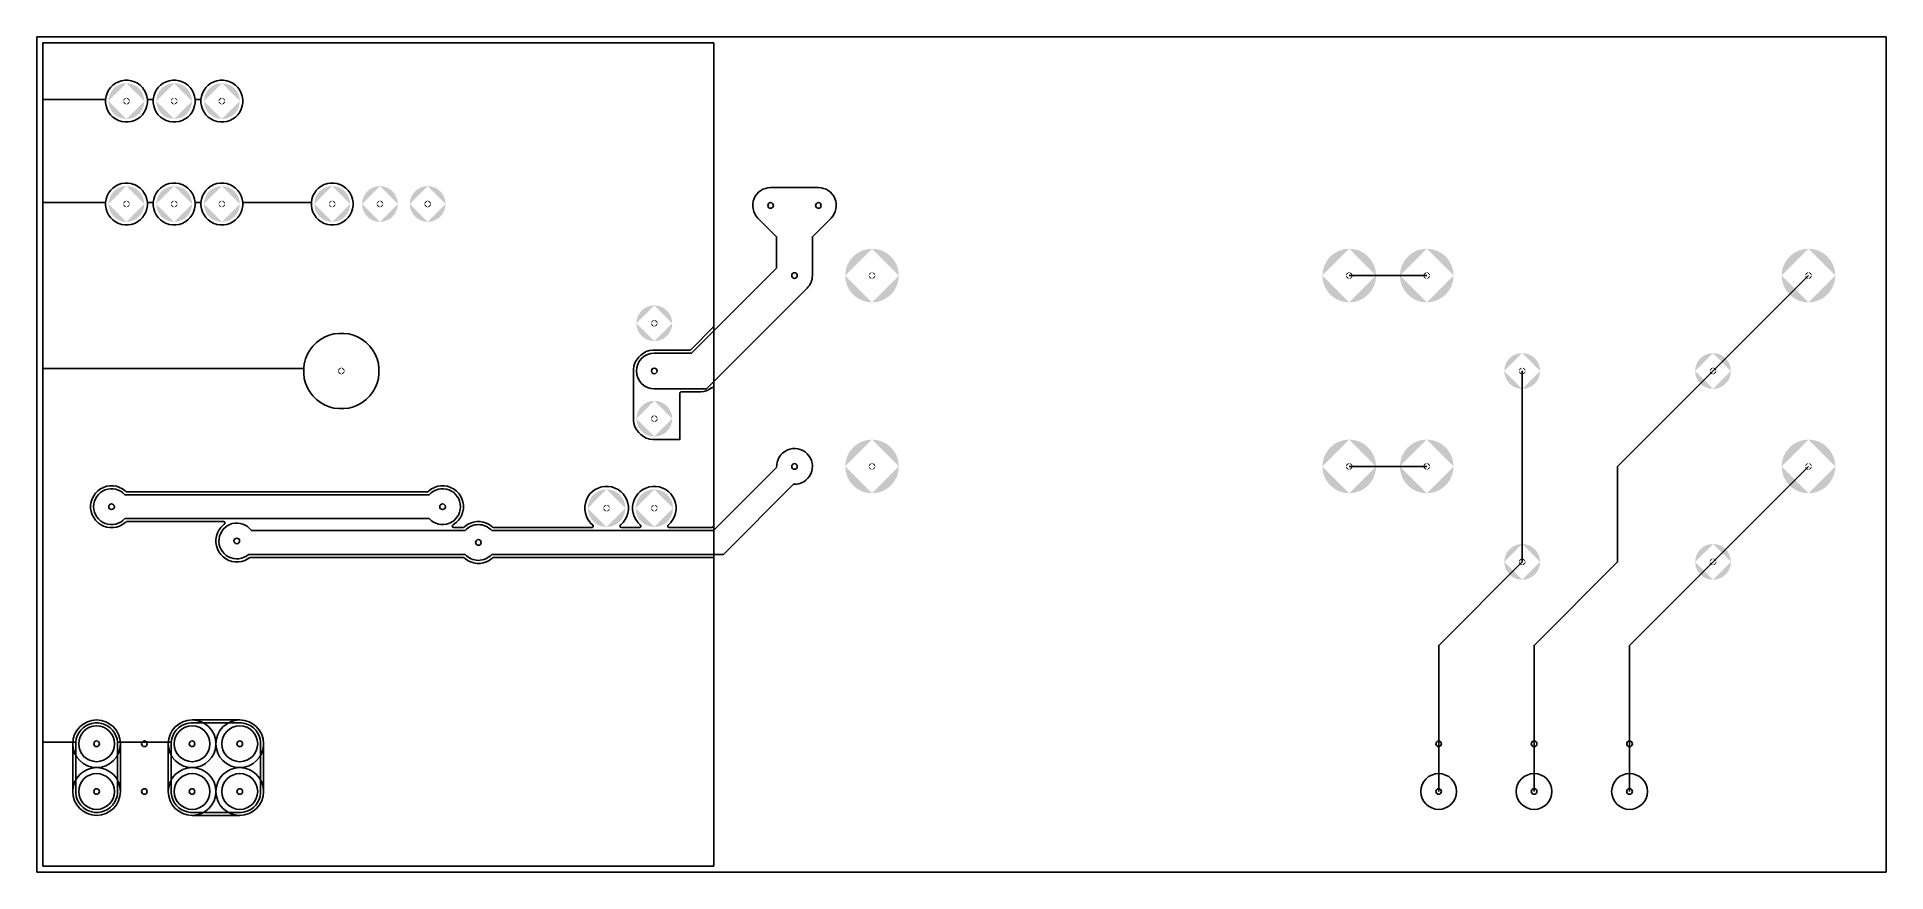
# Model space of a CAD drawing. Header units: inches. Extents: x 3.8 to 102.2, y 3.9 to 48.4.
import ezdxf

# ---------------------------------------------------------------- set-up
doc = ezdxf.new("R2010")
doc.units = ezdxf.units.IN
doc.header["$MEASUREMENT"] = 0
doc.layers.add('PDF_Geometry', color=7, linetype='Continuous')
doc.layers.add('PDF_Solid Fills', color=7, linetype='Continuous')

msp = doc.modelspace()

# ---------------------------------------------------------------- hatches: boundary and pattern name
at = {"layer": 'PDF_Solid Fills', "transparency": 33554559}
h = msp.add_hatch(color=256, dxfattribs=at)
h.paths.add_polyline_path([(8.515, 45.896, 0.413898), (7.562, 44.943)], flags=0)
h.paths.add_polyline_path([(9.468, 44.943, 0.413898), (8.515, 45.896)], flags=0)
h.paths.add_polyline_path([(8.515, 43.99, 0.413797), (9.468, 44.943)], flags=0)
h.paths.add_polyline_path([(7.562, 44.943, 0.413797), (8.515, 43.99)], flags=0)
h = msp.add_hatch(color=256, dxfattribs=at)
h.paths.add_polyline_path([(11.056, 45.896, 0.413898), (10.103, 44.943)], flags=0)
h.paths.add_polyline_path([(12.009, 44.943, 0.413898), (11.056, 45.896)], flags=0)
h.paths.add_polyline_path([(11.056, 43.99, 0.413797), (12.009, 44.943)], flags=0)
h.paths.add_polyline_path([(10.103, 44.943, 0.413797), (11.056, 43.99)], flags=0)
h = msp.add_hatch(color=256, dxfattribs=at)
h.paths.add_polyline_path([(13.597, 45.896, 0.413898), (12.644, 44.943)], flags=0)
h.paths.add_polyline_path([(14.549, 44.943, 0.413898), (13.597, 45.896)], flags=0)
h.paths.add_polyline_path([(13.597, 43.99, 0.413797), (14.549, 44.943)], flags=0)
h.paths.add_polyline_path([(12.644, 44.943, 0.413797), (13.597, 43.99)], flags=0)
at = {"layer": 'PDF_Solid Fills', "true_color": 0xffffff, "transparency": 33554559}
h = msp.add_hatch(color=7, dxfattribs=at)
h.paths.add_polyline_path([(8.515, 45.118, 0.414193), (8.34, 44.943)], flags=0)
h.paths.add_polyline_path([(8.69, 44.943, 0.414193), (8.515, 45.118)], flags=0)
h.paths.add_polyline_path([(8.515, 44.768, 0.413946), (8.69, 44.943)], flags=0)
h.paths.add_polyline_path([(8.34, 44.943, 0.413946), (8.515, 44.768)], flags=0)
h = msp.add_hatch(color=7, dxfattribs=at)
h.paths.add_polyline_path([(11.056, 45.118, 0.414193), (10.881, 44.943)], flags=0)
h.paths.add_polyline_path([(11.231, 44.943, 0.414193), (11.056, 45.118)], flags=0)
h.paths.add_polyline_path([(11.056, 44.768, 0.413946), (11.231, 44.943)], flags=0)
h.paths.add_polyline_path([(10.881, 44.943, 0.413946), (11.056, 44.768)], flags=0)
h = msp.add_hatch(color=7, dxfattribs=at)
h.paths.add_polyline_path([(13.597, 45.118, 0.414193), (13.422, 44.943)], flags=0)
h.paths.add_polyline_path([(13.772, 44.943, 0.414193), (13.597, 45.118)], flags=0)
h.paths.add_polyline_path([(13.597, 44.768, 0.413946), (13.772, 44.943)], flags=0)
h.paths.add_polyline_path([(13.422, 44.943, 0.413946), (13.597, 44.768)], flags=0)
at = {"layer": 'PDF_Solid Fills', "transparency": 33554559}
h = msp.add_hatch(color=256, dxfattribs=at)
h.paths.add_polyline_path([(8.515, 40.418, 0.413797), (7.562, 39.465)], flags=0)
h.paths.add_polyline_path([(9.468, 39.465, 0.413797), (8.515, 40.418)], flags=0)
h.paths.add_polyline_path([(8.515, 38.512, 0.413797), (9.468, 39.465)], flags=0)
h.paths.add_polyline_path([(7.562, 39.465, 0.413797), (8.515, 38.512)], flags=0)
h = msp.add_hatch(color=256, dxfattribs=at)
h.paths.add_polyline_path([(11.056, 40.418, 0.413797), (10.103, 39.465)], flags=0)
h.paths.add_polyline_path([(12.009, 39.465, 0.413797), (11.056, 40.418)], flags=0)
h.paths.add_polyline_path([(11.056, 38.512, 0.413797), (12.009, 39.465)], flags=0)
h.paths.add_polyline_path([(10.103, 39.465, 0.413797), (11.056, 38.512)], flags=0)
h = msp.add_hatch(color=256, dxfattribs=at)
h.paths.add_polyline_path([(13.597, 40.418, 0.413797), (12.644, 39.465)], flags=0)
h.paths.add_polyline_path([(14.549, 39.465, 0.413797), (13.597, 40.418)], flags=0)
h.paths.add_polyline_path([(13.597, 38.512, 0.413797), (14.549, 39.465)], flags=0)
h.paths.add_polyline_path([(12.644, 39.465, 0.413797), (13.597, 38.512)], flags=0)
h = msp.add_hatch(color=256, dxfattribs=at)
h.paths.add_polyline_path([(19.472, 40.418, 0.413797), (18.519, 39.465)], flags=0)
h.paths.add_polyline_path([(20.425, 39.465, 0.413797), (19.472, 40.418)], flags=0)
h.paths.add_polyline_path([(19.472, 38.512, 0.413797), (20.425, 39.465)], flags=0)
h.paths.add_polyline_path([(18.519, 39.465, 0.413797), (19.472, 38.512)], flags=0)
h = msp.add_hatch(color=256, dxfattribs=at)
h.paths.add_polyline_path([(22.013, 40.418, 0.413797), (21.06, 39.465)], flags=0)
h.paths.add_polyline_path([(22.966, 39.465, 0.413797), (22.013, 40.418)], flags=0)
h.paths.add_polyline_path([(22.013, 38.512, 0.413797), (22.966, 39.465)], flags=0)
h.paths.add_polyline_path([(21.06, 39.465, 0.413797), (22.013, 38.512)], flags=0)
h = msp.add_hatch(color=256, dxfattribs=at)
h.paths.add_polyline_path([(24.554, 40.418, 0.413797), (23.601, 39.465)], flags=0)
h.paths.add_polyline_path([(25.506, 39.465, 0.413797), (24.554, 40.418)], flags=0)
h.paths.add_polyline_path([(24.554, 38.512, 0.413797), (25.506, 39.465)], flags=0)
h.paths.add_polyline_path([(23.601, 39.465, 0.413797), (24.554, 38.512)], flags=0)
at = {"layer": 'PDF_Solid Fills', "true_color": 0xffffff, "transparency": 33554559}
h = msp.add_hatch(color=7, dxfattribs=at)
h.paths.add_polyline_path([(8.515, 39.64, 0.413652), (8.34, 39.465)], flags=0)
h.paths.add_polyline_path([(8.69, 39.465, 0.413652), (8.515, 39.64)], flags=0)
h.paths.add_polyline_path([(8.515, 39.29, 0.413652), (8.69, 39.465)], flags=0)
h.paths.add_polyline_path([(8.34, 39.465, 0.413652), (8.515, 39.29)], flags=0)
h = msp.add_hatch(color=7, dxfattribs=at)
h.paths.add_polyline_path([(11.056, 39.64, 0.413652), (10.881, 39.465)], flags=0)
h.paths.add_polyline_path([(11.231, 39.465, 0.413652), (11.056, 39.64)], flags=0)
h.paths.add_polyline_path([(11.056, 39.29, 0.413652), (11.231, 39.465)], flags=0)
h.paths.add_polyline_path([(10.881, 39.465, 0.413652), (11.056, 39.29)], flags=0)
h = msp.add_hatch(color=7, dxfattribs=at)
h.paths.add_polyline_path([(13.597, 39.64, 0.413652), (13.422, 39.465)], flags=0)
h.paths.add_polyline_path([(13.772, 39.465, 0.413652), (13.597, 39.64)], flags=0)
h.paths.add_polyline_path([(13.597, 39.29, 0.413652), (13.772, 39.465)], flags=0)
h.paths.add_polyline_path([(13.422, 39.465, 0.413652), (13.597, 39.29)], flags=0)
h = msp.add_hatch(color=7, dxfattribs=at)
h.paths.add_polyline_path([(19.472, 39.64, 0.413652), (19.297, 39.465)], flags=0)
h.paths.add_polyline_path([(19.647, 39.465, 0.413652), (19.472, 39.64)], flags=0)
h.paths.add_polyline_path([(19.472, 39.29, 0.413652), (19.647, 39.465)], flags=0)
h.paths.add_polyline_path([(19.297, 39.465, 0.413652), (19.472, 39.29)], flags=0)
h = msp.add_hatch(color=7, dxfattribs=at)
h.paths.add_polyline_path([(22.013, 39.64, 0.413652), (21.838, 39.465)], flags=0)
h.paths.add_polyline_path([(22.188, 39.465, 0.413652), (22.013, 39.64)], flags=0)
h.paths.add_polyline_path([(22.013, 39.29, 0.413652), (22.188, 39.465)], flags=0)
h.paths.add_polyline_path([(21.838, 39.465, 0.413652), (22.013, 39.29)], flags=0)
h = msp.add_hatch(color=7, dxfattribs=at)
h.paths.add_polyline_path([(24.554, 39.64, 0.413652), (24.379, 39.465)], flags=0)
h.paths.add_polyline_path([(24.729, 39.465, 0.413652), (24.554, 39.64)], flags=0)
h.paths.add_polyline_path([(24.554, 39.29, 0.413652), (24.729, 39.465)], flags=0)
h.paths.add_polyline_path([(24.379, 39.465, 0.413652), (24.554, 39.29)], flags=0)
at = {"layer": 'PDF_Solid Fills', "transparency": 33554559}
h = msp.add_hatch(color=256, dxfattribs=at)
h.paths.add_polyline_path([(48.214, 37.083, 0.413865), (46.785, 35.654)], flags=0)
h.paths.add_polyline_path([(49.644, 35.654, 0.413865), (48.214, 37.083)], flags=0)
h.paths.add_polyline_path([(48.214, 34.224, 0.413865), (49.644, 35.654)], flags=0)
h.paths.add_polyline_path([(46.785, 35.654, 0.413865), (48.214, 34.224)], flags=0)
h = msp.add_hatch(color=256, dxfattribs=at)
h.paths.add_polyline_path([(73.622, 37.083, 0.413865), (72.193, 35.654)], flags=0)
h.paths.add_polyline_path([(75.051, 35.654, 0.413865), (73.622, 37.083)], flags=0)
h.paths.add_polyline_path([(73.622, 34.224, 0.413865), (75.051, 35.654)], flags=0)
h.paths.add_polyline_path([(72.193, 35.654, 0.413865), (73.622, 34.224)], flags=0)
h = msp.add_hatch(color=256, dxfattribs=at)
h.paths.add_polyline_path([(77.751, 37.083, 0.413865), (76.322, 35.654)], flags=0)
h.paths.add_polyline_path([(79.18, 35.654, 0.413865), (77.751, 37.083)], flags=0)
h.paths.add_polyline_path([(77.751, 34.224, 0.413865), (79.18, 35.654)], flags=0)
h.paths.add_polyline_path([(76.322, 35.654, 0.413865), (77.751, 34.224)], flags=0)
h = msp.add_hatch(color=256, dxfattribs=at)
h.paths.add_polyline_path([(98.077, 37.083, 0.413865), (96.648, 35.654)], flags=0)
h.paths.add_polyline_path([(99.506, 35.654, 0.413865), (98.077, 37.083)], flags=0)
h.paths.add_polyline_path([(98.077, 34.224, 0.413865), (99.506, 35.654)], flags=0)
h.paths.add_polyline_path([(96.648, 35.654, 0.413865), (98.077, 34.224)], flags=0)
at = {"layer": 'PDF_Solid Fills', "true_color": 0xffffff, "transparency": 33554559}
h = msp.add_hatch(color=7, dxfattribs=at)
h.paths.add_polyline_path([(48.214, 35.829, 0.413652), (48.039, 35.654)], flags=0)
h.paths.add_polyline_path([(48.389, 35.654, 0.413652), (48.214, 35.829)], flags=0)
h.paths.add_polyline_path([(48.214, 35.479, 0.413652), (48.389, 35.654)], flags=0)
h.paths.add_polyline_path([(48.039, 35.654, 0.413652), (48.214, 35.479)], flags=0)
h = msp.add_hatch(color=7, dxfattribs=at)
h.paths.add_polyline_path([(73.622, 35.829, 0.413652), (73.447, 35.654)], flags=0)
h.paths.add_polyline_path([(73.797, 35.654, 0.413652), (73.622, 35.829)], flags=0)
h.paths.add_polyline_path([(73.622, 35.479, 0.413652), (73.797, 35.654)], flags=0)
h.paths.add_polyline_path([(73.447, 35.654, 0.413652), (73.622, 35.479)], flags=0)
h = msp.add_hatch(color=7, dxfattribs=at)
h.paths.add_polyline_path([(77.751, 35.829, 0.413652), (77.576, 35.654)], flags=0)
h.paths.add_polyline_path([(77.926, 35.654, 0.413652), (77.751, 35.829)], flags=0)
h.paths.add_polyline_path([(77.751, 35.479, 0.413652), (77.926, 35.654)], flags=0)
h.paths.add_polyline_path([(77.576, 35.654, 0.413652), (77.751, 35.479)], flags=0)
h = msp.add_hatch(color=7, dxfattribs=at)
h.paths.add_polyline_path([(98.077, 35.829, 0.413652), (97.902, 35.654)], flags=0)
h.paths.add_polyline_path([(98.252, 35.654, 0.413652), (98.077, 35.829)], flags=0)
h.paths.add_polyline_path([(98.077, 35.479, 0.413652), (98.252, 35.654)], flags=0)
h.paths.add_polyline_path([(97.902, 35.654, 0.413652), (98.077, 35.479)], flags=0)
at = {"layer": 'PDF_Solid Fills', "transparency": 33554559}
h = msp.add_hatch(color=256, dxfattribs=at)
h.paths.add_polyline_path([(36.622, 34.066, 0.413797), (35.669, 33.113)], flags=0)
h.paths.add_polyline_path([(37.575, 33.113, 0.413797), (36.622, 34.066)], flags=0)
h.paths.add_polyline_path([(36.622, 32.16, 0.413797), (37.575, 33.113)], flags=0)
h.paths.add_polyline_path([(35.669, 33.113, 0.413797), (36.622, 32.16)], flags=0)
at = {"layer": 'PDF_Solid Fills', "true_color": 0xffffff, "transparency": 33554559}
h = msp.add_hatch(color=7, dxfattribs=at)
h.paths.add_polyline_path([(36.622, 33.288, 0.413652), (36.447, 33.113)], flags=0)
h.paths.add_polyline_path([(36.797, 33.113, 0.413652), (36.622, 33.288)], flags=0)
h.paths.add_polyline_path([(36.622, 32.938, 0.413652), (36.797, 33.113)], flags=0)
h.paths.add_polyline_path([(36.447, 33.113, 0.413652), (36.622, 32.938)], flags=0)
at = {"layer": 'PDF_Solid Fills', "transparency": 33554559}
h = msp.add_hatch(color=256, dxfattribs=at)
h.paths.add_polyline_path([(82.832, 31.525, 0.413797), (81.879, 30.572)], flags=0)
h.paths.add_polyline_path([(83.785, 30.572, 0.413797), (82.832, 31.525)], flags=0)
h.paths.add_polyline_path([(82.832, 29.619, 0.413797), (83.785, 30.572)], flags=0)
h.paths.add_polyline_path([(81.879, 30.572, 0.413797), (82.832, 29.619)], flags=0)
h = msp.add_hatch(color=256, dxfattribs=at)
h.paths.add_polyline_path([(92.995, 31.525, 0.413797), (92.042, 30.572)], flags=0)
h.paths.add_polyline_path([(93.948, 30.572, 0.413797), (92.995, 31.525)], flags=0)
h.paths.add_polyline_path([(92.995, 29.619, 0.413797), (93.948, 30.572)], flags=0)
h.paths.add_polyline_path([(92.042, 30.572, 0.413797), (92.995, 29.619)], flags=0)
h = msp.add_hatch(color=256, dxfattribs=at)
h.paths.add_polyline_path([(19.957, 30.747, 0.413652), (19.782, 30.572)], flags=0)
h.paths.add_polyline_path([(20.132, 30.572, 0.414193), (19.957, 30.747)], flags=0)
h.paths.add_polyline_path([(19.957, 30.397, 0.414193), (20.132, 30.572)], flags=0)
h.paths.add_polyline_path([(19.782, 30.572, 0.413652), (19.957, 30.397)], flags=0)
at = {"layer": 'PDF_Solid Fills', "true_color": 0xffffff, "transparency": 33554559}
h = msp.add_hatch(color=7, dxfattribs=at)
h.paths.add_polyline_path([(82.832, 30.747, 0.413652), (82.657, 30.572)], flags=0)
h.paths.add_polyline_path([(83.007, 30.572, 0.413652), (82.832, 30.747)], flags=0)
h.paths.add_polyline_path([(82.832, 30.397, 0.413652), (83.007, 30.572)], flags=0)
h.paths.add_polyline_path([(82.657, 30.572, 0.413652), (82.832, 30.397)], flags=0)
h = msp.add_hatch(color=7, dxfattribs=at)
h.paths.add_polyline_path([(92.995, 30.747, 0.413652), (92.82, 30.572)], flags=0)
h.paths.add_polyline_path([(93.17, 30.572, 0.413652), (92.995, 30.747)], flags=0)
h.paths.add_polyline_path([(92.995, 30.397, 0.413652), (93.17, 30.572)], flags=0)
h.paths.add_polyline_path([(92.82, 30.572, 0.413652), (92.995, 30.397)], flags=0)
at = {"layer": 'PDF_Solid Fills', "transparency": 33554559}
h = msp.add_hatch(color=256, dxfattribs=at)
h.paths.add_polyline_path([(36.622, 28.984, 0.413797), (35.669, 28.031)], flags=0)
h.paths.add_polyline_path([(37.575, 28.031, 0.413797), (36.622, 28.984)], flags=0)
h.paths.add_polyline_path([(36.622, 27.079, 0.413797), (37.575, 28.031)], flags=0)
h.paths.add_polyline_path([(35.669, 28.031, 0.413797), (36.622, 27.079)], flags=0)
at = {"layer": 'PDF_Solid Fills', "true_color": 0xffffff, "transparency": 33554559}
h = msp.add_hatch(color=7, dxfattribs=at)
h.paths.add_polyline_path([(36.622, 28.206, 0.413652), (36.447, 28.031)], flags=0)
h.paths.add_polyline_path([(36.797, 28.031, 0.413652), (36.622, 28.206)], flags=0)
h.paths.add_polyline_path([(36.622, 27.856, 0.413652), (36.797, 28.031)], flags=0)
h.paths.add_polyline_path([(36.447, 28.031, 0.413652), (36.622, 27.856)], flags=0)
at = {"layer": 'PDF_Solid Fills', "transparency": 33554559}
h = msp.add_hatch(color=256, dxfattribs=at)
h.paths.add_polyline_path([(48.214, 26.92, 0.413865), (46.785, 25.491)], flags=0)
h.paths.add_polyline_path([(49.644, 25.491, 0.413865), (48.214, 26.92)], flags=0)
h.paths.add_polyline_path([(48.214, 24.061, 0.413865), (49.644, 25.491)], flags=0)
h.paths.add_polyline_path([(46.785, 25.491, 0.413865), (48.214, 24.061)], flags=0)
h = msp.add_hatch(color=256, dxfattribs=at)
h.paths.add_polyline_path([(73.622, 26.92, 0.413865), (72.193, 25.491)], flags=0)
h.paths.add_polyline_path([(75.051, 25.491, 0.413865), (73.622, 26.92)], flags=0)
h.paths.add_polyline_path([(73.622, 24.061, 0.413865), (75.051, 25.491)], flags=0)
h.paths.add_polyline_path([(72.193, 25.491, 0.413865), (73.622, 24.061)], flags=0)
h = msp.add_hatch(color=256, dxfattribs=at)
h.paths.add_polyline_path([(77.751, 26.92, 0.413865), (76.322, 25.491)], flags=0)
h.paths.add_polyline_path([(79.18, 25.491, 0.413865), (77.751, 26.92)], flags=0)
h.paths.add_polyline_path([(77.751, 24.061, 0.413865), (79.18, 25.491)], flags=0)
h.paths.add_polyline_path([(76.322, 25.491, 0.413865), (77.751, 24.061)], flags=0)
h = msp.add_hatch(color=256, dxfattribs=at)
h.paths.add_polyline_path([(98.077, 26.92, 0.413865), (96.648, 25.491)], flags=0)
h.paths.add_polyline_path([(99.506, 25.491, 0.413865), (98.077, 26.92)], flags=0)
h.paths.add_polyline_path([(98.077, 24.061, 0.413865), (99.506, 25.491)], flags=0)
h.paths.add_polyline_path([(96.648, 25.491, 0.413865), (98.077, 24.061)], flags=0)
at = {"layer": 'PDF_Solid Fills', "true_color": 0xffffff, "transparency": 33554559}
h = msp.add_hatch(color=7, dxfattribs=at)
h.paths.add_polyline_path([(48.214, 25.666, 0.413652), (48.039, 25.491)], flags=0)
h.paths.add_polyline_path([(48.389, 25.491, 0.413652), (48.214, 25.666)], flags=0)
h.paths.add_polyline_path([(48.214, 25.316, 0.413652), (48.389, 25.491)], flags=0)
h.paths.add_polyline_path([(48.039, 25.491, 0.413652), (48.214, 25.316)], flags=0)
h = msp.add_hatch(color=7, dxfattribs=at)
h.paths.add_polyline_path([(73.622, 25.666, 0.413652), (73.447, 25.491)], flags=0)
h.paths.add_polyline_path([(73.797, 25.491, 0.413652), (73.622, 25.666)], flags=0)
h.paths.add_polyline_path([(73.622, 25.316, 0.413652), (73.797, 25.491)], flags=0)
h.paths.add_polyline_path([(73.447, 25.491, 0.413652), (73.622, 25.316)], flags=0)
h = msp.add_hatch(color=7, dxfattribs=at)
h.paths.add_polyline_path([(77.751, 25.666, 0.413652), (77.576, 25.491)], flags=0)
h.paths.add_polyline_path([(77.926, 25.491, 0.413652), (77.751, 25.666)], flags=0)
h.paths.add_polyline_path([(77.751, 25.316, 0.413652), (77.926, 25.491)], flags=0)
h.paths.add_polyline_path([(77.576, 25.491, 0.413652), (77.751, 25.316)], flags=0)
h = msp.add_hatch(color=7, dxfattribs=at)
h.paths.add_polyline_path([(98.077, 25.666, 0.413652), (97.902, 25.491)], flags=0)
h.paths.add_polyline_path([(98.252, 25.491, 0.413652), (98.077, 25.666)], flags=0)
h.paths.add_polyline_path([(98.077, 25.316, 0.413652), (98.252, 25.491)], flags=0)
h.paths.add_polyline_path([(97.902, 25.491, 0.413652), (98.077, 25.316)], flags=0)
at = {"layer": 'PDF_Solid Fills', "transparency": 33554559}
h = msp.add_hatch(color=256, dxfattribs=at)
h.paths.add_polyline_path([(34.081, 24.268, 0.413766), (33.081, 23.267)], flags=0)
h.paths.add_polyline_path([(35.082, 23.267, 0.413766), (34.081, 24.268)], flags=0)
h.paths.add_polyline_path([(34.081, 22.267, 0.413766), (35.082, 23.267)], flags=0)
h.paths.add_polyline_path([(33.081, 23.267, 0.413766), (34.081, 22.267)], flags=0)
h = msp.add_hatch(color=256, dxfattribs=at)
h.paths.add_polyline_path([(36.622, 24.268, 0.413766), (35.622, 23.267)], flags=0)
h.paths.add_polyline_path([(37.622, 23.267, 0.413766), (36.622, 24.268)], flags=0)
h.paths.add_polyline_path([(36.622, 22.267, 0.413766), (37.622, 23.267)], flags=0)
h.paths.add_polyline_path([(35.622, 23.267, 0.413766), (36.622, 22.267)], flags=0)
at = {"layer": 'PDF_Solid Fills', "true_color": 0xffffff, "transparency": 33554559}
h = msp.add_hatch(color=7, dxfattribs=at)
h.paths.add_polyline_path([(34.081, 23.442, 0.413652), (33.906, 23.267)], flags=0)
h.paths.add_polyline_path([(34.256, 23.267, 0.413652), (34.081, 23.442)], flags=0)
h.paths.add_polyline_path([(34.081, 23.092, 0.413652), (34.256, 23.267)], flags=0)
h.paths.add_polyline_path([(33.906, 23.267, 0.413652), (34.081, 23.092)], flags=0)
h = msp.add_hatch(color=7, dxfattribs=at)
h.paths.add_polyline_path([(36.622, 23.442, 0.413652), (36.447, 23.267)], flags=0)
h.paths.add_polyline_path([(36.797, 23.267, 0.413652), (36.622, 23.442)], flags=0)
h.paths.add_polyline_path([(36.622, 23.092, 0.413652), (36.797, 23.267)], flags=0)
h.paths.add_polyline_path([(36.447, 23.267, 0.413652), (36.622, 23.092)], flags=0)
at = {"layer": 'PDF_Solid Fills', "transparency": 33554559}
h = msp.add_hatch(color=256, dxfattribs=at)
h.paths.add_polyline_path([(82.832, 21.362, 0.413797), (81.879, 20.409)], flags=0)
h.paths.add_polyline_path([(83.785, 20.409, 0.413797), (82.832, 21.362)], flags=0)
h.paths.add_polyline_path([(82.832, 19.456, 0.413797), (83.785, 20.409)], flags=0)
h.paths.add_polyline_path([(81.879, 20.409, 0.413797), (82.832, 19.456)], flags=0)
h = msp.add_hatch(color=256, dxfattribs=at)
h.paths.add_polyline_path([(92.995, 21.362, 0.413797), (92.042, 20.409)], flags=0)
h.paths.add_polyline_path([(93.948, 20.409, 0.413797), (92.995, 21.362)], flags=0)
h.paths.add_polyline_path([(92.995, 19.456, 0.413797), (93.948, 20.409)], flags=0)
h.paths.add_polyline_path([(92.042, 20.409, 0.413797), (92.995, 19.456)], flags=0)
at = {"layer": 'PDF_Solid Fills', "true_color": 0xffffff, "transparency": 33554559}
h = msp.add_hatch(color=7, dxfattribs=at)
h.paths.add_polyline_path([(82.832, 20.584, 0.413652), (82.657, 20.409)], flags=0)
h.paths.add_polyline_path([(83.007, 20.409, 0.413652), (82.832, 20.584)], flags=0)
h.paths.add_polyline_path([(82.832, 20.234, 0.413652), (83.007, 20.409)], flags=0)
h.paths.add_polyline_path([(82.657, 20.409, 0.413652), (82.832, 20.234)], flags=0)
h = msp.add_hatch(color=7, dxfattribs=at)
h.paths.add_polyline_path([(92.995, 20.584, 0.413652), (92.82, 20.409)], flags=0)
h.paths.add_polyline_path([(93.17, 20.409, 0.413652), (92.995, 20.584)], flags=0)
h.paths.add_polyline_path([(92.995, 20.234, 0.413652), (93.17, 20.409)], flags=0)
h.paths.add_polyline_path([(92.82, 20.409, 0.413652), (92.995, 20.234)], flags=0)

# ---------------------------------------------------------------- linework, layer by layer
for p, q in [((39.798, 4.212), (39.798, 48.04)), ((12.009, 11.993), (14.549, 11.993)), ((5.657, 10.722), (5.657, 8.182)), ((8.197, 10.722), (8.197, 8.182)), ((10.738, 10.722), (10.738, 8.182)), ((15.819, 8.182), (15.819, 10.722)), ((12.009, 6.912), (14.549, 6.912))]:
    msp.add_line(p, q)
msp.add_lwpolyline([(39.77, 48.022), (39.797, 47.975), (39.797, 47.975), (39.798, 47.961), (39.798, 47.961), (39.798, 32.971), (39.798, 32.971), (39.78, 32.921), (39.78, 32.921), (39.775, 32.916), (39.775, 32.916), (38.566, 31.707), (38.566, 31.707), (38.518, 31.684), (38.518, 31.684), (38.511, 31.684), (38.511, 31.684), (36.535, 31.684), (36.535, 31.684), (36.362, 31.657), (36.362, 31.657), (36.195, 31.603), (36.195, 31.603), (36.039, 31.523), (36.039, 31.523), (36.039, 31.523), (36.039, 31.523), (35.898, 31.42), (35.898, 31.42), (35.898, 31.42), (35.898, 31.42), (35.774, 31.296), (35.774, 31.296), (35.774, 31.296), (35.774, 31.296), (35.671, 31.155), (35.671, 31.155), (35.671, 31.155), (35.671, 31.155), (35.592, 30.999), (35.592, 30.999), (35.538, 30.833), (35.538, 30.833), (35.51, 30.66), (35.51, 30.66), (35.51, 30.485), (35.51, 30.485), (35.51, 30.481), (35.51, 30.481), (35.51, 30.481), (35.51, 30.481), (35.511, 30.475), (35.511, 30.475), (35.511, 28.128), (35.511, 28.128), (35.51, 28.122), (35.51, 28.122), (35.51, 28.122), (35.51, 28.122), (35.51, 28.119), (35.51, 28.119), (35.51, 27.944), (35.51, 27.944), (35.538, 27.771), (35.538, 27.771), (35.592, 27.605), (35.592, 27.605), (35.671, 27.449), (35.671, 27.449), (35.671, 27.449), (35.671, 27.449), (35.774, 27.307), (35.774, 27.307), (35.774, 27.307), (35.774, 27.307), (35.898, 27.183), (35.898, 27.183), (35.898, 27.183), (35.898, 27.183), (36.039, 27.08), (36.039, 27.08), (36.039, 27.08), (36.039, 27.08), (36.195, 27.001), (36.195, 27.001), (36.324, 26.959), (36.324, 26.959), (36.362, 26.947), (36.362, 26.947), (36.362, 26.947), (36.362, 26.947), (36.362, 26.947), (36.362, 26.947), (36.535, 26.919), (36.535, 26.919), (36.535, 26.919), (36.535, 26.919), (36.71, 26.919), (36.71, 26.919), (36.71, 26.919), (36.71, 26.919), (36.71, 26.919), (36.71, 26.919), (36.713, 26.92), (36.713, 26.92), (36.713, 26.919), (36.713, 26.919), (36.719, 26.92), (36.719, 26.92), (37.972, 26.92), (37.972, 26.92), (37.972, 29.382), (37.972, 29.382), (37.99, 29.432), (37.99, 29.432), (38.037, 29.459), (38.037, 29.459), (38.05, 29.46), (38.05, 29.46), (38.913, 29.46), (38.913, 29.46), (38.913, 29.46), (38.913, 29.46), (38.917, 29.46), (38.917, 29.46), (39.092, 29.46), (39.092, 29.46), (39.092, 29.46), (39.092, 29.46), (39.265, 29.487), (39.265, 29.487), (39.431, 29.542), (39.431, 29.542), (39.587, 29.621), (39.587, 29.621), (39.674, 29.684), (39.674, 29.684), (39.725, 29.699), (39.725, 29.699), (39.774, 29.677), (39.774, 29.677), (39.798, 29.629), (39.798, 29.629), (39.798, 29.621), (39.798, 29.621), (39.798, 22.359), (39.798, 22.359), (39.792, 22.343), (39.792, 22.343), (39.791, 22.326), (39.791, 22.326), (39.781, 22.312), (39.781, 22.312), (39.78, 22.309), (39.78, 22.309), (39.775, 22.304), (39.775, 22.304), (39.73, 22.259), (39.73, 22.259), (39.682, 22.236), (39.682, 22.236), (39.675, 22.236), (39.675, 22.236), (37.416, 22.236), (37.416, 22.236), (37.366, 22.254), (37.366, 22.254), (37.339, 22.3), (37.339, 22.3), (37.348, 22.353), (37.348, 22.353), (37.37, 22.378), (37.37, 22.378), (37.378, 22.383), (37.378, 22.383), (37.378, 22.383), (37.378, 22.383), (37.378, 22.383), (37.378, 22.383), (37.507, 22.512), (37.507, 22.512), (37.614, 22.66), (37.614, 22.66), (37.697, 22.822), (37.697, 22.822), (37.753, 22.996), (37.753, 22.996), (37.782, 23.176), (37.782, 23.176), (37.782, 23.359), (37.782, 23.359), (37.753, 23.539), (37.753, 23.539), (37.697, 23.713), (37.697, 23.713), (37.614, 23.875), (37.614, 23.875), (37.507, 24.023), (37.507, 24.023), (37.507, 24.023), (37.507, 24.023), (37.507, 24.023), (37.507, 24.023), (37.378, 24.152), (37.378, 24.152), (37.378, 24.152), (37.378, 24.152), (37.361, 24.164), (37.361, 24.164), (37.23, 24.259), (37.23, 24.259), (37.23, 24.259), (37.23, 24.259), (37.23, 24.259), (37.23, 24.259), (37.067, 24.342), (37.067, 24.342), (37.067, 24.342), (37.067, 24.342), (37.067, 24.342), (37.067, 24.342), (37.019, 24.358), (37.019, 24.358), (36.894, 24.399), (36.894, 24.399), (36.713, 24.427), (36.713, 24.427), (36.713, 24.427), (36.713, 24.427), (36.531, 24.427), (36.531, 24.427), (36.531, 24.427), (36.531, 24.427), (36.351, 24.399), (36.351, 24.399), (36.177, 24.342), (36.177, 24.342), (36.014, 24.259), (36.014, 24.259), (36.014, 24.259), (36.014, 24.259), (35.867, 24.152), (35.867, 24.152), (35.867, 24.152), (35.867, 24.152), (35.738, 24.023), (35.738, 24.023), (35.738, 24.023), (35.738, 24.023), (35.631, 23.875), (35.631, 23.875), (35.631, 23.875), (35.631, 23.875), (35.547, 23.713), (35.547, 23.713), (35.491, 23.539), (35.491, 23.539), (35.463, 23.359), (35.463, 23.359), (35.463, 23.176), (35.463, 23.176), (35.491, 22.996), (35.491, 22.996), (35.547, 22.822), (35.547, 22.822), (35.631, 22.66), (35.631, 22.66), (35.631, 22.66), (35.631, 22.66), (35.722, 22.534), (35.722, 22.534), (35.738, 22.512), (35.738, 22.512), (35.738, 22.512), (35.738, 22.512), (35.867, 22.383), (35.867, 22.383), (35.867, 22.383), (35.867, 22.383), (35.874, 22.378), (35.874, 22.378), (35.904, 22.333), (35.904, 22.333), (35.899, 22.28), (35.899, 22.28), (35.86, 22.243), (35.86, 22.243), (35.828, 22.236), (35.828, 22.236), (34.876, 22.236), (34.876, 22.236), (34.825, 22.254), (34.825, 22.254), (34.798, 22.3), (34.798, 22.3), (34.808, 22.353), (34.808, 22.353), (34.829, 22.378), (34.829, 22.378), (34.837, 22.383), (34.837, 22.383), (34.837, 22.383), (34.837, 22.383), (34.837, 22.383), (34.837, 22.383), (34.966, 22.512), (34.966, 22.512), (35.073, 22.66), (35.073, 22.66), (35.156, 22.822), (35.156, 22.822), (35.213, 22.996), (35.213, 22.996), (35.241, 23.176), (35.241, 23.176), (35.241, 23.359), (35.241, 23.359), (35.213, 23.539), (35.213, 23.539), (35.156, 23.713), (35.156, 23.713), (35.073, 23.875), (35.073, 23.875), (34.966, 24.023), (34.966, 24.023), (34.966, 24.023), (34.966, 24.023), (34.966, 24.023), (34.966, 24.023), (34.837, 24.152), (34.837, 24.152), (34.837, 24.152), (34.837, 24.152), (34.82, 24.164), (34.82, 24.164), (34.689, 24.259), (34.689, 24.259), (34.689, 24.259), (34.689, 24.259), (34.689, 24.259), (34.689, 24.259), (34.527, 24.342), (34.527, 24.342), (34.527, 24.342), (34.527, 24.342), (34.527, 24.342), (34.527, 24.342), (34.478, 24.358), (34.478, 24.358), (34.353, 24.399), (34.353, 24.399), (34.173, 24.427), (34.173, 24.427), (34.173, 24.427), (34.173, 24.427), (33.99, 24.427), (33.99, 24.427), (33.99, 24.427), (33.99, 24.427), (33.81, 24.399), (33.81, 24.399), (33.636, 24.342), (33.636, 24.342), (33.474, 24.259), (33.474, 24.259), (33.474, 24.259), (33.474, 24.259), (33.326, 24.152), (33.326, 24.152), (33.326, 24.152), (33.326, 24.152), (33.197, 24.023), (33.197, 24.023), (33.197, 24.023), (33.197, 24.023), (33.09, 23.875), (33.09, 23.875), (33.09, 23.875), (33.09, 23.875), (33.007, 23.713), (33.007, 23.713), (32.95, 23.539), (32.95, 23.539), (32.922, 23.359), (32.922, 23.359), (32.922, 23.176), (32.922, 23.176), (32.95, 22.996), (32.95, 22.996), (33.007, 22.822), (33.007, 22.822), (33.09, 22.66), (33.09, 22.66), (33.09, 22.66), (33.09, 22.66), (33.181, 22.534), (33.181, 22.534), (33.197, 22.512), (33.197, 22.512), (33.197, 22.512), (33.197, 22.512), (33.326, 22.383), (33.326, 22.383), (33.326, 22.383), (33.326, 22.383), (33.333, 22.378), (33.333, 22.378), (33.363, 22.333), (33.363, 22.333), (33.358, 22.28), (33.358, 22.28), (33.319, 22.243), (33.319, 22.243), (33.287, 22.236), (33.287, 22.236), (28.064, 22.236), (28.064, 22.236), (28.013, 22.254), (28.013, 22.254), (28.008, 22.259), (28.008, 22.259), (27.978, 22.29), (27.978, 22.29), (27.978, 22.29), (27.978, 22.29), (27.836, 22.392), (27.836, 22.392), (27.836, 22.392), (27.836, 22.392), (27.68, 22.472), (27.68, 22.472), (27.68, 22.472), (27.68, 22.472), (27.68, 22.472), (27.68, 22.472), (27.636, 22.486), (27.636, 22.486), (27.514, 22.526), (27.514, 22.526), (27.341, 22.553), (27.341, 22.553), (27.341, 22.553), (27.341, 22.553), (27.166, 22.553), (27.166, 22.553), (27.166, 22.553), (27.166, 22.553), (26.993, 22.526), (26.993, 22.526), (26.826, 22.472), (26.826, 22.472), (26.67, 22.392), (26.67, 22.392), (26.67, 22.392), (26.67, 22.392), (26.529, 22.29), (26.529, 22.29), (26.529, 22.29), (26.529, 22.29), (26.519, 22.28), (26.519, 22.28), (26.498, 22.259), (26.498, 22.259), (26.449, 22.236), (26.449, 22.236), (26.442, 22.236), (26.442, 22.236), (25.943, 22.236), (25.943, 22.236), (25.893, 22.254), (25.893, 22.254), (25.866, 22.3), (25.866, 22.3), (25.875, 22.353), (25.875, 22.353), (25.908, 22.384), (25.908, 22.384), (25.908, 22.384), (25.908, 22.384), (25.93, 22.396), (25.93, 22.396), (26.072, 22.499), (26.072, 22.499), (26.196, 22.622), (26.196, 22.622), (26.299, 22.764), (26.299, 22.764), (26.378, 22.92), (26.378, 22.92), (26.432, 23.087), (26.432, 23.087), (26.46, 23.259), (26.46, 23.259), (26.46, 23.434), (26.46, 23.434), (26.432, 23.607), (26.432, 23.607), (26.378, 23.774), (26.378, 23.774), (26.299, 23.93), (26.299, 23.93), (26.231, 24.023), (26.231, 24.023), (26.196, 24.071), (26.196, 24.071), (26.196, 24.071), (26.196, 24.071), (26.072, 24.195), (26.072, 24.195), (26.072, 24.195), (26.072, 24.195), (25.93, 24.298), (25.93, 24.298), (25.93, 24.298), (25.93, 24.298), (25.774, 24.377), (25.774, 24.377), (25.774, 24.377), (25.774, 24.377), (25.774, 24.377), (25.774, 24.377), (25.73, 24.392), (25.73, 24.392), (25.608, 24.432), (25.608, 24.432), (25.435, 24.459), (25.435, 24.459), (25.435, 24.459), (25.435, 24.459), (25.26, 24.459), (25.26, 24.459), (25.26, 24.459), (25.26, 24.459), (25.087, 24.432), (25.087, 24.432), (24.921, 24.377), (24.921, 24.377), (24.765, 24.298), (24.765, 24.298), (24.765, 24.298), (24.765, 24.298), (24.623, 24.195), (24.623, 24.195), (24.623, 24.195), (24.623, 24.195), (24.608, 24.18), (24.608, 24.18), (24.592, 24.164), (24.592, 24.164), (24.544, 24.142), (24.544, 24.142), (24.537, 24.141), (24.537, 24.141), (8.532, 24.141), (8.532, 24.141), (8.481, 24.16), (8.481, 24.16), (8.476, 24.164), (8.476, 24.164), (8.445, 24.195), (8.445, 24.195), (8.445, 24.195), (8.445, 24.195), (8.445, 24.195), (8.445, 24.195), (8.304, 24.298), (8.304, 24.298), (8.304, 24.298), (8.304, 24.298), (8.148, 24.377), (8.148, 24.377), (8.148, 24.377), (8.148, 24.377), (8.148, 24.377), (8.148, 24.377), (8.104, 24.392), (8.104, 24.392), (7.981, 24.432), (7.981, 24.432), (7.808, 24.459), (7.808, 24.459), (7.808, 24.459), (7.808, 24.459), (7.634, 24.459), (7.634, 24.459), (7.634, 24.459), (7.634, 24.459), (7.461, 24.432), (7.461, 24.432), (7.294, 24.377), (7.294, 24.377), (7.138, 24.298), (7.138, 24.298), (7.138, 24.298), (7.138, 24.298), (6.997, 24.195), (6.997, 24.195), (6.997, 24.195), (6.997, 24.195), (6.873, 24.071), (6.873, 24.071), (6.873, 24.071), (6.873, 24.071), (6.77, 23.93), (6.77, 23.93), (6.77, 23.93), (6.77, 23.93), (6.691, 23.774), (6.691, 23.774), (6.636, 23.607), (6.636, 23.607), (6.609, 23.434), (6.609, 23.434), (6.609, 23.259), (6.609, 23.259), (6.636, 23.087), (6.636, 23.087), (6.676, 22.964), (6.676, 22.964), (6.691, 22.92), (6.691, 22.92), (6.77, 22.764), (6.77, 22.764), (6.77, 22.764), (6.77, 22.764), (6.873, 22.622), (6.873, 22.622), (6.873, 22.622), (6.873, 22.622), (6.997, 22.499), (6.997, 22.499), (6.997, 22.499), (6.997, 22.499), (7.034, 22.472), (7.034, 22.472), (7.138, 22.396), (7.138, 22.396), (7.294, 22.316), (7.294, 22.316), (7.419, 22.276), (7.419, 22.276), (7.461, 22.262), (7.461, 22.262), (7.461, 22.262), (7.461, 22.262), (7.461, 22.262), (7.461, 22.262), (7.634, 22.235), (7.634, 22.235), (7.634, 22.235), (7.634, 22.235), (7.808, 22.235), (7.808, 22.235), (7.808, 22.235), (7.808, 22.235), (7.981, 22.262), (7.981, 22.262), (8.148, 22.316), (8.148, 22.316), (8.304, 22.396), (8.304, 22.396), (8.445, 22.499), (8.445, 22.499), (8.476, 22.529), (8.476, 22.529), (8.525, 22.552), (8.525, 22.552), (8.532, 22.552), (8.532, 22.552), (13.677, 22.552), (13.677, 22.552), (13.728, 22.534), (13.728, 22.534), (13.755, 22.488), (13.755, 22.488), (13.745, 22.435), (13.745, 22.435), (13.723, 22.41), (13.723, 22.41), (13.666, 22.369), (13.666, 22.369), (13.666, 22.369), (13.666, 22.369), (13.542, 22.245), (13.542, 22.245), (13.542, 22.245), (13.542, 22.245), (13.439, 22.104), (13.439, 22.104), (13.439, 22.104), (13.439, 22.104), (13.36, 21.948), (13.36, 21.948), (13.306, 21.781), (13.306, 21.781), (13.278, 21.608), (13.278, 21.608), (13.278, 21.433), (13.278, 21.433), (13.306, 21.26), (13.306, 21.26), (13.36, 21.094), (13.36, 21.094), (13.439, 20.938), (13.439, 20.938), (13.439, 20.938), (13.439, 20.938), (13.542, 20.796), (13.542, 20.796), (13.542, 20.796), (13.542, 20.796), (13.666, 20.672), (13.666, 20.672), (13.666, 20.672), (13.666, 20.672), (13.733, 20.624), (13.733, 20.624), (13.808, 20.569), (13.808, 20.569), (13.964, 20.49), (13.964, 20.49), (14.093, 20.448), (14.093, 20.448), (14.13, 20.436), (14.13, 20.436), (14.13, 20.436), (14.13, 20.436), (14.13, 20.436), (14.13, 20.436), (14.303, 20.409), (14.303, 20.409), (14.303, 20.409), (14.303, 20.409), (14.478, 20.409), (14.478, 20.409), (14.478, 20.409), (14.478, 20.409), (14.651, 20.436), (14.651, 20.436), (14.817, 20.49), (14.817, 20.49), (14.973, 20.569), (14.973, 20.569), (15.048, 20.624), (15.048, 20.624), (15.059, 20.632), (15.059, 20.632), (15.105, 20.647), (15.105, 20.647), (26.442, 20.647), (26.442, 20.647), (26.493, 20.628), (26.493, 20.628), (26.498, 20.624), (26.498, 20.624), (26.529, 20.593), (26.529, 20.593), (26.529, 20.593), (26.529, 20.593), (26.544, 20.582), (26.544, 20.582), (26.67, 20.49), (26.67, 20.49), (26.826, 20.411), (26.826, 20.411), (26.955, 20.369), (26.955, 20.369), (26.993, 20.356), (26.993, 20.356), (26.993, 20.356), (26.993, 20.356), (26.993, 20.356), (26.993, 20.356), (27.166, 20.329), (27.166, 20.329), (27.166, 20.329), (27.166, 20.329), (27.341, 20.329), (27.341, 20.329), (27.341, 20.329), (27.341, 20.329), (27.514, 20.356), (27.514, 20.356), (27.68, 20.411), (27.68, 20.411), (27.836, 20.49), (27.836, 20.49), (27.978, 20.593), (27.978, 20.593), (28.008, 20.624), (28.008, 20.624), (28.057, 20.646), (28.057, 20.646), (28.064, 20.647), (28.064, 20.647), (39.72, 20.647), (39.72, 20.647), (39.77, 20.628), (39.77, 20.628), (39.797, 20.582), (39.797, 20.582), (39.798, 20.568), (39.798, 20.568), (39.798, 4.29), (39.798, 4.29), (39.78, 4.24), (39.78, 4.24), (39.733, 4.213), (39.733, 4.213), (39.72, 4.212), (39.72, 4.212), (4.147, 4.212), (4.147, 4.212), (4.097, 4.23), (4.097, 4.23), (4.07, 4.277), (4.07, 4.277), (4.069, 4.29), (4.069, 4.29), (4.069, 10.81), (4.069, 10.81), (5.815, 10.81), (5.815, 10.81), (5.815, 8.094), (5.815, 8.094), (5.842, 7.921), (5.842, 7.921), (5.897, 7.755), (5.897, 7.755), (5.976, 7.599), (5.976, 7.599), (5.976, 7.599), (5.976, 7.599), (6.079, 7.457), (6.079, 7.457), (6.079, 7.457), (6.079, 7.457), (6.203, 7.333), (6.203, 7.333), (6.203, 7.333), (6.203, 7.333), (6.344, 7.231), (6.344, 7.231), (6.344, 7.23), (6.344, 7.23), (6.5, 7.151), (6.5, 7.151), (6.629, 7.109), (6.629, 7.109), (6.667, 7.097), (6.667, 7.097), (6.667, 7.097), (6.667, 7.097), (6.667, 7.097), (6.667, 7.097), (6.84, 7.07), (6.84, 7.07), (6.84, 7.07), (6.84, 7.07), (7.014, 7.07), (7.014, 7.07), (7.014, 7.07), (7.014, 7.07), (7.187, 7.097), (7.187, 7.097), (7.354, 7.151), (7.354, 7.151), (7.51, 7.23), (7.51, 7.23), (7.651, 7.333), (7.651, 7.333), (7.775, 7.457), (7.775, 7.457), (7.878, 7.599), (7.878, 7.599), (7.958, 7.755), (7.958, 7.755), (8.012, 7.921), (8.012, 7.921), (8.039, 8.094), (8.039, 8.094), (8.039, 10.81), (8.039, 10.81), (8.039, 10.81), (8.039, 10.81), (10.896, 10.81), (10.896, 10.81), (10.896, 8.094), (10.896, 8.094), (10.924, 7.921), (10.924, 7.921), (10.978, 7.755), (10.978, 7.755), (11.057, 7.599), (11.057, 7.599), (11.057, 7.599), (11.057, 7.599), (11.16, 7.457), (11.16, 7.457), (11.16, 7.457), (11.16, 7.457), (11.284, 7.333), (11.284, 7.333), (11.284, 7.333), (11.284, 7.333), (11.426, 7.231), (11.426, 7.231), (11.426, 7.23), (11.426, 7.23), (11.582, 7.151), (11.582, 7.151), (11.711, 7.109), (11.711, 7.109), (11.748, 7.097), (11.748, 7.097), (11.748, 7.097), (11.748, 7.097), (11.748, 7.097), (11.748, 7.097), (11.921, 7.07), (11.921, 7.07), (11.921, 7.07), (11.921, 7.07), (12.096, 7.07), (12.096, 7.07), (12.096, 7.07), (12.096, 7.07), (12.096, 7.07), (12.096, 7.07), (12.099, 7.07), (12.099, 7.07), (12.099, 7.07), (12.099, 7.07), (12.105, 7.07), (12.105, 7.07), (14.453, 7.07), (14.453, 7.07), (14.459, 7.07), (14.459, 7.07), (14.459, 7.07), (14.459, 7.07), (14.462, 7.07), (14.462, 7.07), (14.462, 7.07), (14.462, 7.07), (14.462, 7.07), (14.462, 7.07), (14.637, 7.07), (14.637, 7.07), (14.637, 7.07), (14.637, 7.07), (14.81, 7.097), (14.81, 7.097), (14.976, 7.151), (14.976, 7.151), (15.132, 7.23), (15.132, 7.23), (15.274, 7.333), (15.274, 7.333), (15.398, 7.457), (15.398, 7.457), (15.501, 7.599), (15.501, 7.599), (15.58, 7.755), (15.58, 7.755), (15.634, 7.921), (15.634, 7.921), (15.661, 8.094), (15.661, 8.094), (15.661, 10.81), (15.661, 10.81), (15.634, 10.983), (15.634, 10.983), (15.58, 11.149), (15.58, 11.149), (15.501, 11.305), (15.501, 11.305), (15.398, 11.447), (15.398, 11.447), (15.398, 11.447), (15.398, 11.447), (15.398, 11.447), (15.398, 11.447), (15.274, 11.571), (15.274, 11.571), (15.274, 11.571), (15.274, 11.571), (15.132, 11.674), (15.132, 11.674), (15.132, 11.674), (15.132, 11.674), (14.976, 11.753), (14.976, 11.753), (14.976, 11.753), (14.976, 11.753), (14.976, 11.753), (14.976, 11.753), (14.932, 11.767), (14.932, 11.767), (14.81, 11.807), (14.81, 11.807), (14.637, 11.835), (14.637, 11.835), (14.637, 11.835), (14.637, 11.835), (14.462, 11.835), (14.462, 11.835), (14.462, 11.835), (14.462, 11.835), (14.459, 11.834), (14.459, 11.834), (14.459, 11.835), (14.459, 11.835), (14.453, 11.834), (14.453, 11.834), (12.105, 11.834), (12.105, 11.834), (12.099, 11.835), (12.099, 11.835), (12.099, 11.834), (12.099, 11.834), (12.096, 11.835), (12.096, 11.835), (12.096, 11.835), (12.096, 11.835), (11.921, 11.835), (11.921, 11.835), (11.921, 11.835), (11.921, 11.835), (11.748, 11.807), (11.748, 11.807), (11.582, 11.753), (11.582, 11.753), (11.426, 11.674), (11.426, 11.674), (11.426, 11.674), (11.426, 11.674), (11.284, 11.571), (11.284, 11.571), (11.284, 11.571), (11.284, 11.571), (11.16, 11.447), (11.16, 11.447), (11.16, 11.447), (11.16, 11.447), (11.057, 11.305), (11.057, 11.305), (11.057, 11.305), (11.057, 11.305), (10.978, 11.149), (10.978, 11.149), (10.924, 10.983), (10.924, 10.983), (10.896, 10.81), (10.896, 10.81), (8.039, 10.81), (8.039, 10.81), (8.012, 10.983), (8.012, 10.983), (7.958, 11.149), (7.958, 11.149), (7.878, 11.305), (7.878, 11.305), (7.775, 11.447), (7.775, 11.447), (7.775, 11.447), (7.775, 11.447), (7.775, 11.447), (7.775, 11.447), (7.651, 11.571), (7.651, 11.571), (7.651, 11.571), (7.651, 11.571), (7.51, 11.674), (7.51, 11.674), (7.51, 11.674), (7.51, 11.674), (7.354, 11.753), (7.354, 11.753), (7.354, 11.753), (7.354, 11.753), (7.354, 11.753), (7.354, 11.753), (7.31, 11.767), (7.31, 11.767), (7.187, 11.807), (7.187, 11.807), (7.014, 11.835), (7.014, 11.835), (7.014, 11.835), (7.014, 11.835), (6.84, 11.835), (6.84, 11.835), (6.84, 11.835), (6.84, 11.835), (6.667, 11.807), (6.667, 11.807), (6.5, 11.753), (6.5, 11.753), (6.344, 11.674), (6.344, 11.674), (6.344, 11.674), (6.344, 11.674), (6.203, 11.571), (6.203, 11.571), (6.203, 11.571), (6.203, 11.571), (6.079, 11.447), (6.079, 11.447), (6.079, 11.447), (6.079, 11.447), (5.976, 11.305), (5.976, 11.305), (5.976, 11.305), (5.976, 11.305), (5.897, 11.149), (5.897, 11.149), (5.842, 10.983), (5.842, 10.983), (5.815, 10.81), (5.815, 10.81), (4.069, 10.81), (4.069, 10.81), (4.069, 30.703), (4.069, 30.703), (17.952, 30.703), (17.952, 30.703), (17.952, 30.441), (17.952, 30.441), (17.986, 30.18), (17.986, 30.18), (18.054, 29.926), (18.054, 29.926), (18.055, 29.926), (18.055, 29.926), (18.155, 29.683), (18.155, 29.683), (18.287, 29.456), (18.287, 29.456), (18.446, 29.247), (18.446, 29.247), (18.632, 29.061), (18.632, 29.061), (18.632, 29.061), (18.632, 29.061), (18.632, 29.061), (18.632, 29.061), (18.841, 28.901), (18.841, 28.901), (19.069, 28.77), (19.069, 28.77), (19.311, 28.669), (19.311, 28.669), (19.565, 28.601), (19.565, 28.601), (19.826, 28.567), (19.826, 28.567), (19.826, 28.567), (19.826, 28.567), (20.089, 28.567), (20.089, 28.567), (20.089, 28.567), (20.089, 28.567), (20.349, 28.601), (20.349, 28.601), (20.603, 28.669), (20.603, 28.669), (20.846, 28.77), (20.846, 28.77), (21.074, 28.901), (21.074, 28.901), (21.282, 29.061), (21.282, 29.061), (21.468, 29.247), (21.468, 29.247), (21.628, 29.456), (21.628, 29.456), (21.76, 29.683), (21.76, 29.683), (21.86, 29.926), (21.86, 29.926), (21.928, 30.18), (21.928, 30.18), (21.962, 30.441), (21.962, 30.441), (21.962, 30.703), (21.962, 30.703), (21.928, 30.964), (21.928, 30.964), (21.86, 31.218), (21.86, 31.218), (21.76, 31.461), (21.76, 31.461), (21.628, 31.689), (21.628, 31.689), (21.614, 31.707), (21.614, 31.707), (21.468, 31.897), (21.468, 31.897), (21.282, 32.083), (21.282, 32.083), (21.074, 32.243), (21.074, 32.243), (20.846, 32.374), (20.846, 32.374), (20.603, 32.475), (20.603, 32.475), (20.603, 32.475), (20.603, 32.475), (20.603, 32.475), (20.603, 32.475), (20.603, 32.475), (20.603, 32.475), (20.603, 32.475), (20.603, 32.475), (20.349, 32.543), (20.349, 32.543), (20.089, 32.577), (20.089, 32.577), (19.826, 32.577), (19.826, 32.577), (19.598, 32.547), (19.598, 32.547), (19.565, 32.543), (19.565, 32.543), (19.311, 32.475), (19.311, 32.475), (19.311, 32.475), (19.311, 32.475), (19.069, 32.374), (19.069, 32.374), (18.841, 32.243), (18.841, 32.243), (18.632, 32.083), (18.632, 32.083), (18.446, 31.897), (18.446, 31.897), (18.287, 31.689), (18.287, 31.689), (18.155, 31.461), (18.155, 31.461), (18.055, 31.218), (18.055, 31.218), (18.054, 31.218), (18.054, 31.218), (17.996, 30.999), (17.996, 30.999), (17.986, 30.964), (17.986, 30.964), (17.952, 30.703), (17.952, 30.703), (4.069, 30.703), (4.069, 30.703), (4.069, 39.552), (4.069, 39.552), (7.403, 39.552), (7.403, 39.552), (7.403, 39.377), (7.403, 39.377), (7.43, 39.204), (7.43, 39.204), (7.485, 39.038), (7.485, 39.038), (7.564, 38.882), (7.564, 38.882), (7.564, 38.882), (7.564, 38.882), (7.667, 38.74), (7.667, 38.74), (7.667, 38.74), (7.667, 38.74), (7.791, 38.616), (7.791, 38.616), (7.791, 38.616), (7.791, 38.616), (7.932, 38.514), (7.932, 38.514), (7.932, 38.514), (7.932, 38.514), (8.088, 38.434), (8.088, 38.434), (8.217, 38.392), (8.217, 38.392), (8.255, 38.38), (8.255, 38.38), (8.255, 38.38), (8.255, 38.38), (8.255, 38.38), (8.255, 38.38), (8.428, 38.353), (8.428, 38.353), (8.428, 38.353), (8.428, 38.353), (8.602, 38.353), (8.602, 38.353), (8.602, 38.353), (8.602, 38.353), (8.775, 38.38), (8.775, 38.38), (8.942, 38.434), (8.942, 38.434), (9.098, 38.514), (9.098, 38.514), (9.239, 38.616), (9.239, 38.616), (9.363, 38.74), (9.363, 38.74), (9.466, 38.882), (9.466, 38.882), (9.546, 39.038), (9.546, 39.038), (9.6, 39.204), (9.6, 39.204), (9.627, 39.377), (9.627, 39.377), (9.627, 39.552), (9.627, 39.552), (9.627, 39.552), (9.627, 39.552), (9.944, 39.552), (9.944, 39.552), (9.944, 39.377), (9.944, 39.377), (9.971, 39.204), (9.971, 39.204), (10.025, 39.038), (10.025, 39.038), (10.105, 38.882), (10.105, 38.882), (10.105, 38.882), (10.105, 38.882), (10.207, 38.74), (10.207, 38.74), (10.207, 38.74), (10.207, 38.74), (10.331, 38.616), (10.331, 38.616), (10.331, 38.616), (10.331, 38.616), (10.473, 38.514), (10.473, 38.514), (10.473, 38.514), (10.473, 38.514), (10.629, 38.434), (10.629, 38.434), (10.758, 38.392), (10.758, 38.392), (10.795, 38.38), (10.795, 38.38), (10.795, 38.38), (10.795, 38.38), (10.795, 38.38), (10.795, 38.38), (10.968, 38.353), (10.968, 38.353), (10.968, 38.353), (10.968, 38.353), (11.143, 38.353), (11.143, 38.353), (11.143, 38.353), (11.143, 38.353), (11.316, 38.38), (11.316, 38.38), (11.483, 38.434), (11.483, 38.434), (11.639, 38.514), (11.639, 38.514), (11.78, 38.616), (11.78, 38.616), (11.904, 38.74), (11.904, 38.74), (12.007, 38.882), (12.007, 38.882), (12.086, 39.038), (12.086, 39.038), (12.14, 39.204), (12.14, 39.204), (12.168, 39.377), (12.168, 39.377), (12.168, 39.552), (12.168, 39.552), (12.168, 39.552), (12.168, 39.552), (12.484, 39.552), (12.484, 39.552), (12.484, 39.377), (12.484, 39.377), (12.512, 39.204), (12.512, 39.204), (12.566, 39.038), (12.566, 39.038), (12.645, 38.882), (12.645, 38.882), (12.645, 38.882), (12.645, 38.882), (12.748, 38.74), (12.748, 38.74), (12.748, 38.74), (12.748, 38.74), (12.872, 38.616), (12.872, 38.616), (12.872, 38.616), (12.872, 38.616), (13.014, 38.514), (13.014, 38.514), (13.014, 38.514), (13.014, 38.514), (13.17, 38.434), (13.17, 38.434), (13.299, 38.392), (13.299, 38.392), (13.336, 38.38), (13.336, 38.38), (13.336, 38.38), (13.336, 38.38), (13.336, 38.38), (13.336, 38.38), (13.509, 38.353), (13.509, 38.353), (13.509, 38.353), (13.509, 38.353), (13.684, 38.353), (13.684, 38.353), (13.684, 38.353), (13.684, 38.353), (13.857, 38.38), (13.857, 38.38), (14.023, 38.434), (14.023, 38.434), (14.179, 38.514), (14.179, 38.514), (14.321, 38.616), (14.321, 38.616), (14.445, 38.74), (14.445, 38.74), (14.548, 38.882), (14.548, 38.882), (14.627, 39.038), (14.627, 39.038), (14.681, 39.204), (14.681, 39.204), (14.709, 39.377), (14.709, 39.377), (14.709, 39.552), (14.709, 39.552), (14.709, 39.552), (14.709, 39.552), (18.36, 39.552), (18.36, 39.552), (18.36, 39.377), (18.36, 39.377), (18.387, 39.204), (18.387, 39.204), (18.442, 39.038), (18.442, 39.038), (18.521, 38.882), (18.521, 38.882), (18.521, 38.882), (18.521, 38.882), (18.624, 38.74), (18.624, 38.74), (18.624, 38.74), (18.624, 38.74), (18.748, 38.616), (18.748, 38.616), (18.748, 38.616), (18.748, 38.616), (18.889, 38.514), (18.889, 38.514), (18.889, 38.514), (18.889, 38.514), (19.045, 38.434), (19.045, 38.434), (19.174, 38.392), (19.174, 38.392), (19.212, 38.38), (19.212, 38.38), (19.212, 38.38), (19.212, 38.38), (19.212, 38.38), (19.212, 38.38), (19.385, 38.353), (19.385, 38.353), (19.385, 38.353), (19.385, 38.353), (19.559, 38.353), (19.559, 38.353), (19.559, 38.353), (19.559, 38.353), (19.732, 38.38), (19.732, 38.38), (19.899, 38.434), (19.899, 38.434), (20.055, 38.514), (20.055, 38.514), (20.196, 38.616), (20.196, 38.616), (20.32, 38.74), (20.32, 38.74), (20.423, 38.882), (20.423, 38.882), (20.503, 39.038), (20.503, 39.038), (20.557, 39.204), (20.557, 39.204), (20.584, 39.377), (20.584, 39.377), (20.584, 39.552), (20.584, 39.552), (20.557, 39.725), (20.557, 39.725), (20.503, 39.892), (20.503, 39.892), (20.423, 40.048), (20.423, 40.048), (20.32, 40.189), (20.32, 40.189), (20.32, 40.189), (20.32, 40.189), (20.32, 40.189), (20.32, 40.189), (20.196, 40.313), (20.196, 40.313), (20.196, 40.313), (20.196, 40.313), (20.055, 40.416), (20.055, 40.416), (20.055, 40.416), (20.055, 40.416), (19.899, 40.495), (19.899, 40.495), (19.899, 40.495), (19.899, 40.495), (19.899, 40.495), (19.899, 40.495), (19.855, 40.51), (19.855, 40.51), (19.732, 40.549), (19.732, 40.549), (19.559, 40.577), (19.559, 40.577), (19.559, 40.577), (19.559, 40.577), (19.385, 40.577), (19.385, 40.577), (19.385, 40.577), (19.385, 40.577), (19.212, 40.549), (19.212, 40.549), (19.045, 40.495), (19.045, 40.495), (18.889, 40.416), (18.889, 40.416), (18.889, 40.416), (18.889, 40.416), (18.748, 40.313), (18.748, 40.313), (18.748, 40.313), (18.748, 40.313), (18.624, 40.189), (18.624, 40.189), (18.624, 40.189), (18.624, 40.189), (18.521, 40.048), (18.521, 40.048), (18.521, 40.048), (18.521, 40.048), (18.442, 39.892), (18.442, 39.892), (18.387, 39.725), (18.387, 39.725), (18.36, 39.552), (18.36, 39.552), (14.709, 39.552), (14.709, 39.552), (14.681, 39.725), (14.681, 39.725), (14.627, 39.892), (14.627, 39.892), (14.548, 40.048), (14.548, 40.048), (14.445, 40.189), (14.445, 40.189), (14.445, 40.189), (14.445, 40.189), (14.445, 40.189), (14.445, 40.189), (14.321, 40.313), (14.321, 40.313), (14.321, 40.313), (14.321, 40.313), (14.179, 40.416), (14.179, 40.416), (14.179, 40.416), (14.179, 40.416), (14.023, 40.495), (14.023, 40.495), (14.023, 40.495), (14.023, 40.495), (14.023, 40.495), (14.023, 40.495), (13.979, 40.51), (13.979, 40.51), (13.857, 40.549), (13.857, 40.549), (13.684, 40.577), (13.684, 40.577), (13.684, 40.577), (13.684, 40.577), (13.509, 40.577), (13.509, 40.577), (13.509, 40.577), (13.509, 40.577), (13.336, 40.549), (13.336, 40.549), (13.17, 40.495), (13.17, 40.495), (13.014, 40.416), (13.014, 40.416), (13.014, 40.416), (13.014, 40.416), (12.872, 40.313), (12.872, 40.313), (12.872, 40.313), (12.872, 40.313), (12.748, 40.189), (12.748, 40.189), (12.748, 40.189), (12.748, 40.189), (12.645, 40.048), (12.645, 40.048), (12.645, 40.048), (12.645, 40.048), (12.566, 39.892), (12.566, 39.892), (12.512, 39.725), (12.512, 39.725), (12.484, 39.552), (12.484, 39.552), (12.168, 39.552), (12.168, 39.552), (12.14, 39.725), (12.14, 39.725), (12.086, 39.892), (12.086, 39.892), (12.007, 40.048), (12.007, 40.048), (11.904, 40.189), (11.904, 40.189), (11.904, 40.189), (11.904, 40.189), (11.904, 40.189), (11.904, 40.189), (11.78, 40.313), (11.78, 40.313), (11.78, 40.313), (11.78, 40.313), (11.639, 40.416), (11.639, 40.416), (11.639, 40.416), (11.639, 40.416), (11.483, 40.495), (11.483, 40.495), (11.483, 40.495), (11.483, 40.495), (11.483, 40.495), (11.483, 40.495), (11.439, 40.51), (11.439, 40.51), (11.316, 40.549), (11.316, 40.549), (11.143, 40.577), (11.143, 40.577), (11.143, 40.577), (11.143, 40.577), (10.968, 40.577), (10.968, 40.577), (10.968, 40.577), (10.968, 40.577), (10.795, 40.549), (10.795, 40.549), (10.629, 40.495), (10.629, 40.495), (10.473, 40.416), (10.473, 40.416), (10.473, 40.416), (10.473, 40.416), (10.331, 40.313), (10.331, 40.313), (10.331, 40.313), (10.331, 40.313), (10.207, 40.189), (10.207, 40.189), (10.207, 40.189), (10.207, 40.189), (10.105, 40.048), (10.105, 40.048), (10.105, 40.048), (10.105, 40.048), (10.025, 39.892), (10.025, 39.892), (9.971, 39.725), (9.971, 39.725), (9.944, 39.552), (9.944, 39.552), (9.627, 39.552), (9.627, 39.552), (9.6, 39.725), (9.6, 39.725), (9.546, 39.892), (9.546, 39.892), (9.466, 40.048), (9.466, 40.048), (9.363, 40.189), (9.363, 40.189), (9.363, 40.189), (9.363, 40.189), (9.363, 40.189), (9.363, 40.189), (9.239, 40.313), (9.239, 40.313), (9.239, 40.313), (9.239, 40.313), (9.098, 40.416), (9.098, 40.416), (9.098, 40.416), (9.098, 40.416), (8.942, 40.495), (8.942, 40.495), (8.942, 40.495), (8.942, 40.495), (8.942, 40.495), (8.942, 40.495), (8.898, 40.51), (8.898, 40.51), (8.775, 40.549), (8.775, 40.549), (8.602, 40.577), (8.602, 40.577), (8.602, 40.577), (8.602, 40.577), (8.428, 40.577), (8.428, 40.577), (8.428, 40.577), (8.428, 40.577), (8.255, 40.549), (8.255, 40.549), (8.088, 40.495), (8.088, 40.495), (7.932, 40.416), (7.932, 40.416), (7.932, 40.416), (7.932, 40.416), (7.791, 40.313), (7.791, 40.313), (7.791, 40.313), (7.791, 40.313), (7.667, 40.189), (7.667, 40.189), (7.667, 40.189), (7.667, 40.189), (7.564, 40.048), (7.564, 40.048), (7.564, 40.048), (7.564, 40.048), (7.485, 39.892), (7.485, 39.892), (7.43, 39.725), (7.43, 39.725), (7.403, 39.552), (7.403, 39.552), (4.069, 39.552), (4.069, 39.552), (4.069, 45.031), (4.069, 45.031), (7.403, 45.031), (7.403, 45.031), (7.403, 44.856), (7.403, 44.856), (7.43, 44.683), (7.43, 44.683), (7.485, 44.516), (7.485, 44.516), (7.564, 44.36), (7.564, 44.36), (7.564, 44.36), (7.564, 44.36), (7.667, 44.219), (7.667, 44.219), (7.667, 44.219), (7.667, 44.219), (7.791, 44.095), (7.791, 44.095), (7.791, 44.095), (7.791, 44.095), (7.932, 43.992), (7.932, 43.992), (7.932, 43.992), (7.932, 43.992), (8.088, 43.913), (8.088, 43.913), (8.217, 43.871), (8.217, 43.871), (8.255, 43.859), (8.255, 43.859), (8.255, 43.859), (8.255, 43.859), (8.255, 43.859), (8.255, 43.859), (8.428, 43.831), (8.428, 43.831), (8.428, 43.831), (8.428, 43.831), (8.602, 43.831), (8.602, 43.831), (8.602, 43.831), (8.602, 43.831), (8.775, 43.859), (8.775, 43.859), (8.942, 43.913), (8.942, 43.913), (9.098, 43.992), (9.098, 43.992), (9.239, 44.095), (9.239, 44.095), (9.363, 44.219), (9.363, 44.219), (9.466, 44.36), (9.466, 44.36), (9.546, 44.516), (9.546, 44.516), (9.6, 44.683), (9.6, 44.683), (9.627, 44.856), (9.627, 44.856), (9.627, 45.031), (9.627, 45.031), (9.627, 45.031), (9.627, 45.031), (9.944, 45.031), (9.944, 45.031), (9.944, 44.856), (9.944, 44.856), (9.971, 44.683), (9.971, 44.683), (10.025, 44.516), (10.025, 44.516), (10.105, 44.36), (10.105, 44.36), (10.105, 44.36), (10.105, 44.36), (10.207, 44.219), (10.207, 44.219), (10.207, 44.219), (10.207, 44.219), (10.331, 44.095), (10.331, 44.095), (10.331, 44.095), (10.331, 44.095), (10.473, 43.992), (10.473, 43.992), (10.473, 43.992), (10.473, 43.992), (10.629, 43.913), (10.629, 43.913), (10.758, 43.871), (10.758, 43.871), (10.795, 43.859), (10.795, 43.859), (10.795, 43.859), (10.795, 43.859), (10.795, 43.859), (10.795, 43.859), (10.968, 43.831), (10.968, 43.831), (10.968, 43.831), (10.968, 43.831), (11.143, 43.831), (11.143, 43.831), (11.143, 43.831), (11.143, 43.831), (11.316, 43.859), (11.316, 43.859), (11.483, 43.913), (11.483, 43.913), (11.639, 43.992), (11.639, 43.992), (11.78, 44.095), (11.78, 44.095), (11.904, 44.219), (11.904, 44.219), (12.007, 44.36), (12.007, 44.36), (12.086, 44.516), (12.086, 44.516), (12.14, 44.683), (12.14, 44.683), (12.168, 44.856), (12.168, 44.856), (12.168, 45.031), (12.168, 45.031), (12.168, 45.031), (12.168, 45.031), (12.484, 45.031), (12.484, 45.031), (12.484, 44.856), (12.484, 44.856), (12.512, 44.683), (12.512, 44.683), (12.566, 44.516), (12.566, 44.516), (12.645, 44.36), (12.645, 44.36), (12.645, 44.36), (12.645, 44.36), (12.748, 44.219), (12.748, 44.219), (12.748, 44.219), (12.748, 44.219), (12.872, 44.095), (12.872, 44.095), (12.872, 44.095), (12.872, 44.095), (13.014, 43.992), (13.014, 43.992), (13.014, 43.992), (13.014, 43.992), (13.17, 43.913), (13.17, 43.913), (13.299, 43.871), (13.299, 43.871), (13.336, 43.859), (13.336, 43.859), (13.336, 43.859), (13.336, 43.859), (13.336, 43.859), (13.336, 43.859), (13.509, 43.831), (13.509, 43.831), (13.509, 43.831), (13.509, 43.831), (13.684, 43.831), (13.684, 43.831), (13.684, 43.831), (13.684, 43.831), (13.857, 43.859), (13.857, 43.859), (14.023, 43.913), (14.023, 43.913), (14.179, 43.992), (14.179, 43.992), (14.321, 44.095), (14.321, 44.095), (14.445, 44.219), (14.445, 44.219), (14.548, 44.36), (14.548, 44.36), (14.627, 44.516), (14.627, 44.516), (14.681, 44.683), (14.681, 44.683), (14.709, 44.856), (14.709, 44.856), (14.709, 45.031), (14.709, 45.031), (14.681, 45.204), (14.681, 45.204), (14.627, 45.37), (14.627, 45.37), (14.548, 45.526), (14.548, 45.526), (14.445, 45.668), (14.445, 45.668), (14.445, 45.668), (14.445, 45.668), (14.445, 45.668), (14.445, 45.668), (14.321, 45.792), (14.321, 45.792), (14.321, 45.792), (14.321, 45.792), (14.179, 45.894), (14.179, 45.894), (14.179, 45.894), (14.179, 45.894), (14.023, 45.974), (14.023, 45.974), (14.023, 45.974), (14.023, 45.974), (14.023, 45.974), (14.023, 45.974), (13.979, 45.988), (13.979, 45.988), (13.857, 46.028), (13.857, 46.028), (13.684, 46.055), (13.684, 46.055), (13.684, 46.055), (13.684, 46.055), (13.509, 46.055), (13.509, 46.055), (13.509, 46.055), (13.509, 46.055), (13.336, 46.028), (13.336, 46.028), (13.17, 45.974), (13.17, 45.974), (13.014, 45.894), (13.014, 45.894), (13.014, 45.894), (13.014, 45.894), (12.872, 45.792), (12.872, 45.792), (12.872, 45.792), (12.872, 45.792), (12.748, 45.668), (12.748, 45.668), (12.748, 45.668), (12.748, 45.668), (12.645, 45.526), (12.645, 45.526), (12.645, 45.526), (12.645, 45.526), (12.566, 45.37), (12.566, 45.37), (12.512, 45.204), (12.512, 45.204), (12.484, 45.031), (12.484, 45.031), (12.168, 45.031), (12.168, 45.031), (12.14, 45.204), (12.14, 45.204), (12.086, 45.37), (12.086, 45.37), (12.007, 45.526), (12.007, 45.526), (11.904, 45.668), (11.904, 45.668), (11.904, 45.668), (11.904, 45.668), (11.904, 45.668), (11.904, 45.668), (11.78, 45.792), (11.78, 45.792), (11.78, 45.792), (11.78, 45.792), (11.639, 45.894), (11.639, 45.894), (11.639, 45.894), (11.639, 45.894), (11.483, 45.974), (11.483, 45.974), (11.483, 45.974), (11.483, 45.974), (11.483, 45.974), (11.483, 45.974), (11.439, 45.988), (11.439, 45.988), (11.316, 46.028), (11.316, 46.028), (11.143, 46.055), (11.143, 46.055), (11.143, 46.055), (11.143, 46.055), (10.968, 46.055), (10.968, 46.055), (10.968, 46.055), (10.968, 46.055), (10.795, 46.028), (10.795, 46.028), (10.629, 45.974), (10.629, 45.974), (10.473, 45.894), (10.473, 45.894), (10.473, 45.894), (10.473, 45.894), (10.331, 45.792), (10.331, 45.792), (10.331, 45.792), (10.331, 45.792), (10.207, 45.668), (10.207, 45.668), (10.207, 45.668), (10.207, 45.668), (10.105, 45.526), (10.105, 45.526), (10.105, 45.526), (10.105, 45.526), (10.025, 45.37), (10.025, 45.37), (9.971, 45.204), (9.971, 45.204), (9.944, 45.031), (9.944, 45.031), (9.627, 45.031), (9.627, 45.031), (9.6, 45.204), (9.6, 45.204), (9.546, 45.37), (9.546, 45.37), (9.466, 45.526), (9.466, 45.526), (9.363, 45.668), (9.363, 45.668), (9.363, 45.668), (9.363, 45.668), (9.363, 45.668), (9.363, 45.668), (9.239, 45.792), (9.239, 45.792), (9.239, 45.792), (9.239, 45.792), (9.098, 45.894), (9.098, 45.894), (9.098, 45.894), (9.098, 45.894), (8.942, 45.974), (8.942, 45.974), (8.942, 45.974), (8.942, 45.974), (8.942, 45.974), (8.942, 45.974), (8.898, 45.988), (8.898, 45.988), (8.775, 46.028), (8.775, 46.028), (8.602, 46.055), (8.602, 46.055), (8.602, 46.055), (8.602, 46.055), (8.428, 46.055), (8.428, 46.055), (8.428, 46.055), (8.428, 46.055), (8.255, 46.028), (8.255, 46.028), (8.088, 45.974), (8.088, 45.974), (7.932, 45.894), (7.932, 45.894), (7.932, 45.894), (7.932, 45.894), (7.791, 45.792), (7.791, 45.792), (7.791, 45.792), (7.791, 45.792), (7.667, 45.668), (7.667, 45.668), (7.667, 45.668), (7.667, 45.668), (7.564, 45.526), (7.564, 45.526), (7.564, 45.526), (7.564, 45.526), (7.485, 45.37), (7.485, 45.37), (7.43, 45.204), (7.43, 45.204), (7.403, 45.031), (7.403, 45.031), (4.069, 45.031), (4.069, 45.031), (4.069, 47.961), (4.069, 47.961), (4.087, 48.012), (4.087, 48.012), (4.134, 48.039), (4.134, 48.039), (4.147, 48.04), (4.147, 48.04), (39.72, 48.04), (39.72, 48.04), (39.77, 48.022)], close=True)
msp.add_lwpolyline([(42.142, 38.712), (43.133, 37.721), (43.133, 36.048), (38.61, 31.525), (36.621, 31.525, 1), (36.621, 29.62), (39.399, 29.62), (44.759, 34.98, 0.198912), (45.038, 35.654), (45.038, 37.721), (46.03, 38.712, 0.668179), (45.356, 40.338), (42.815, 40.338, 0.668179)], format="xyb", close=True)
for centre, radius in [((42.815, 39.386), 0.15), ((45.356, 39.386), 0.15), ((44.086, 35.654), 0.15), ((36.621, 30.573), 0.15), ((44.086, 25.491), 0.15), ((7.721, 23.347), 0.15), ((25.348, 23.347), 0.15), ((14.391, 21.521), 0.15), ((27.253, 21.441), 0.15), ((6.927, 10.722), 1.27), ((12.009, 10.722), 1.27), ((14.549, 10.722), 1.27), ((6.927, 10.722), 0.953), ((6.927, 10.722), 0.15), ((9.468, 10.722), 0.15), ((12.009, 10.722), 0.953), ((12.009, 10.722), 0.15), ((14.549, 10.722), 0.953), ((14.549, 10.722), 0.15), ((78.386, 10.722), 0.15), ((83.467, 10.722), 0.15), ((88.549, 10.722), 0.15), ((6.927, 8.182), 1.27), ((6.927, 8.182), 0.953), ((12.009, 8.182), 1.27), ((12.009, 8.182), 0.953), ((14.549, 8.182), 1.27), ((14.549, 8.182), 0.953), ((78.386, 8.182), 0.953), ((83.467, 8.182), 0.953), ((88.549, 8.182), 0.953), ((6.927, 8.182), 0.15), ((9.468, 8.182), 0.15), ((12.009, 8.182), 0.15), ((14.549, 8.182), 0.15), ((78.386, 8.182), 0.15), ((83.467, 8.182), 0.15), ((88.549, 8.182), 0.15)]:
    msp.add_circle(centre, radius)
for centre, start, end in [((44.086, 25.491), 266.81031, 183.18969), ((7.721, 23.347), 41.81031, 318.18969), ((25.348, 23.347), 221.81031, 138.18969), ((14.391, 21.521), 35.68358, 311.40747), ((27.253, 21.441), 41.81031, 138.18969), ((27.253, 21.441), 221.81031, 318.18969)]:
    msp.add_arc(centre, 0.953, start, end)
at = {"layer": 'PDF_Geometry', "lineweight": -3}
for p, q in [((39.773, 22.076), (43.135, 25.438)), ((40.299, 20.806), (44.033, 24.54)), ((15.164, 22.076), (26.543, 22.076)), ((27.963, 22.076), (39.773, 22.076)), ((15.021, 20.806), (26.543, 20.806)), ((27.963, 20.806), (40.299, 20.806))]:
    msp.add_line(p, q, dxfattribs=at)
msp.add_lwpolyline([(102.205, 48.357), (102.205, 3.894), (3.751, 3.894), (3.751, 48.357)], close=True, dxfattribs=at)
for points in [[(39.798, 4.212), (4.069, 4.212), (4.069, 48.04), (39.798, 48.04)], [(77.751, 35.654), (73.622, 35.654)], [(98.077, 35.654), (92.995, 30.572), (87.914, 25.491), (87.914, 20.409), (83.467, 15.963), (83.467, 10.722), (83.467, 8.182)], [(78.386, 8.182), (78.386, 10.722), (78.386, 15.963), (82.832, 20.409), (82.832, 30.572)], [(48.214, 25.491), (48.214, 25.491)], [(77.751, 25.491), (73.622, 25.491)], [(88.549, 8.182), (88.549, 10.722), (88.549, 15.963), (92.995, 20.409), (98.077, 25.491)], [(24.638, 23.982), (8.431, 23.982)], [(24.638, 22.712), (8.431, 22.712)], [(25.348, 23.347), (25.348, 23.347)], [(27.253, 21.441), (27.253, 21.441)]]:
    msp.add_lwpolyline(points, dxfattribs=at)

doc.saveas('drawing.dxf')
